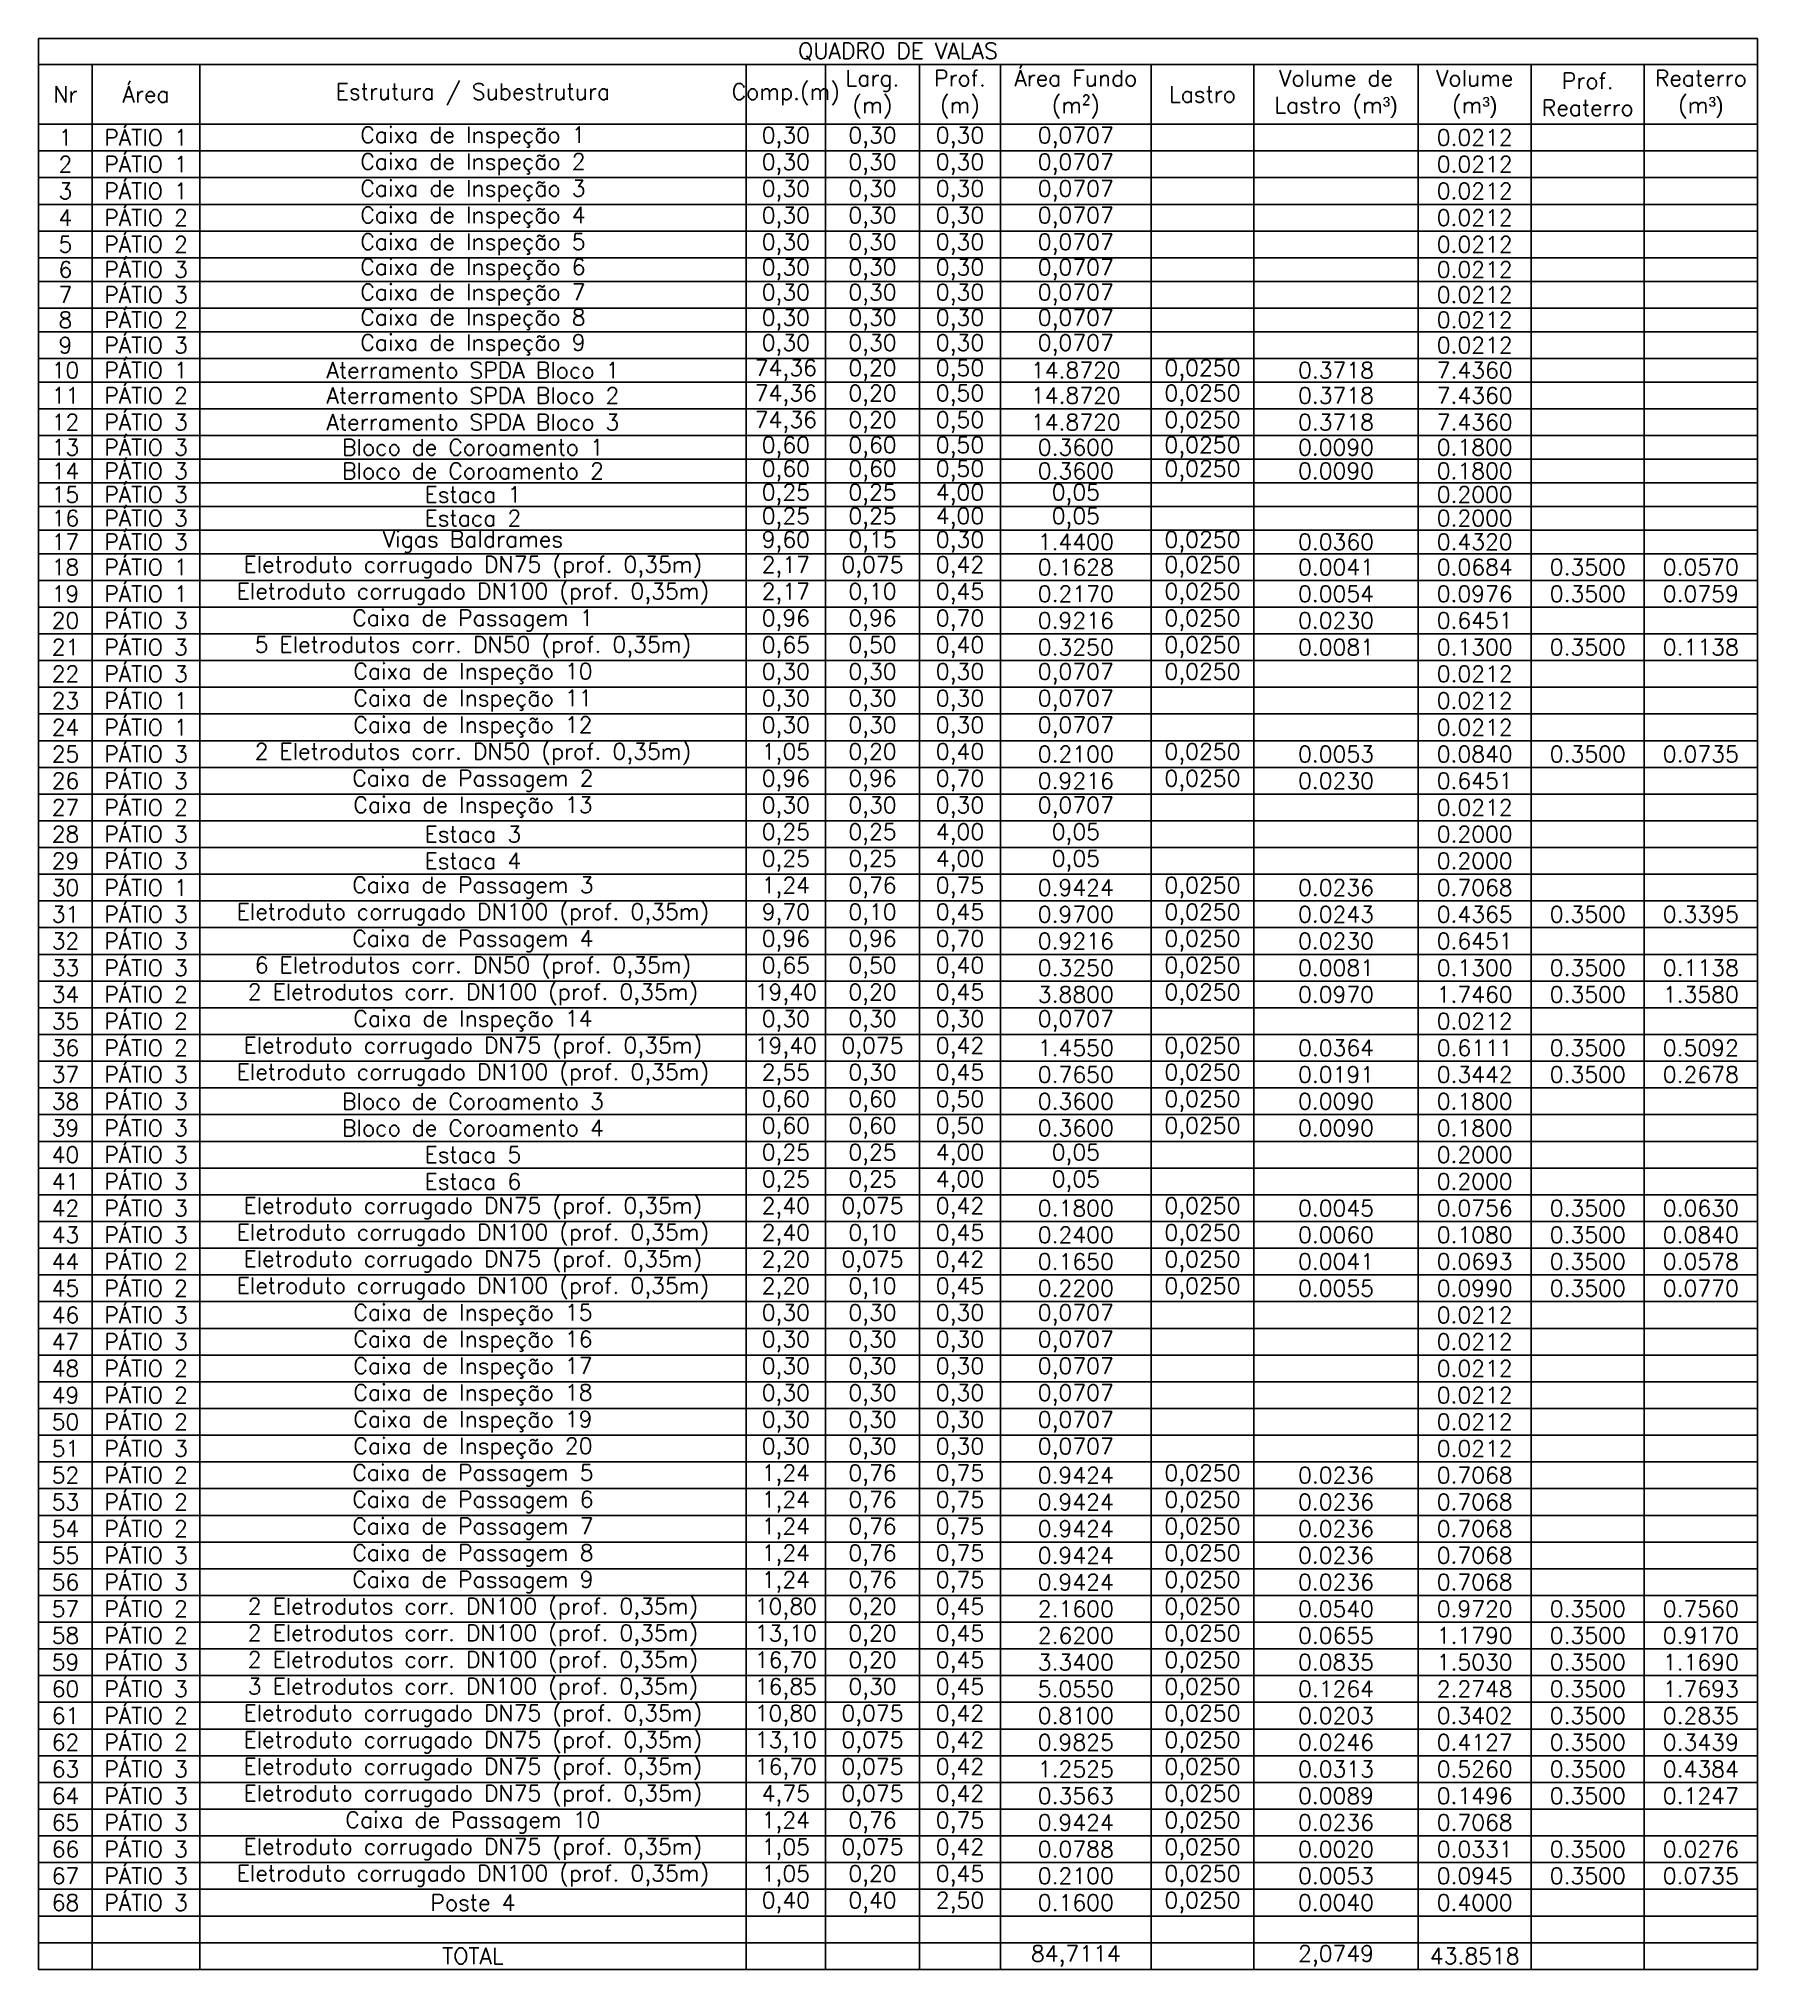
# Model space of a CAD drawing. Extents: x 0 to 11638, y -6007 to 0.
# Drawn here: x 10352.76 to 10384.75, y -5660 to -5624.06 of the extents above; entities that cross this region are included whole.
import ezdxf

# ---------------------------------------------------------------- set-up
doc = ezdxf.new("R2010")
doc.units = 0
doc.layers.get('0').update_dxf_attribs({"linetype": 'CONTINUOUS'})
doc.styles.add('ROMANS', font='romans.shx', dxfattribs={"height": 0.3})

# ---------------------------------------------------------------- blocks, each defined once
blk = doc.blocks.new('*T889')
at = {"color": 0, "linetype": 'ByBlock', "lineweight": -2, "transparency": 16777216}
for p, q in [((0, 0), (31.99, 0)), ((0, 0), (0, -35.935)), ((31.99, 0), (31.99, -35.935)), ((0, -0.48), (31.99, -0.48)), ((1, -0.48), (1, -35.935)), ((3, -0.48), (3, -35.935)), ((13.168, -0.48), (13.168, -35.935)), ((14.647, -0.48), (14.647, -35.935)), ((16.394, -0.48), (16.394, -35.935)), ((17.904, -0.48), (17.904, -35.935)), ((20.707, -0.48), (20.707, -35.935)), ((22.618, -0.48), (22.618, -35.935)), ((25.677, -0.48), (25.677, -35.935)), ((27.781, -0.48), (27.781, -35.935)), ((29.885, -0.48), (29.885, -35.935)), ((0, -1.592), (31.99, -1.592)), ((0, -2.089), (31.99, -2.089)), ((0, -2.586), (31.99, -2.586)), ((0, -3.084), (31.99, -3.084)), ((0, -3.581), (31.99, -3.581)), ((0, -4.078), (31.99, -4.078)), ((0, -4.518), (31.99, -4.518)), ((0, -5.015), (31.99, -5.015)), ((0, -5.455), (31.99, -5.455)), ((0, -5.952), (31.99, -5.952)), ((0, -6.392), (31.99, -6.392)), ((0, -6.889), (31.99, -6.889)), ((0, -7.386), (31.99, -7.386)), ((0, -7.826), (31.99, -7.826)), ((0, -8.266), (31.99, -8.266)), ((0, -8.706), (31.99, -8.706)), ((0, -9.146), (31.99, -9.146)), ((0, -9.586), (31.99, -9.586)), ((0, -10.084), (31.99, -10.084)), ((0, -10.581), (31.99, -10.581)), ((0, -11.078), (31.99, -11.078)), ((0, -11.575), (31.99, -11.575)), ((0, -12.072), (31.99, -12.072)), ((0, -12.569), (31.99, -12.569)), ((0, -13.066), (31.99, -13.066)), ((0, -13.564), (31.99, -13.564)), ((0, -14.061), (31.99, -14.061)), ((0, -14.558), (31.99, -14.558)), ((0, -15.055), (31.99, -15.055)), ((0, -15.552), (31.99, -15.552)), ((0, -16.049), (31.99, -16.049)), ((0, -16.546), (31.99, -16.546)), ((0, -17.044), (31.99, -17.044)), ((0, -17.541), (31.99, -17.541)), ((0, -18.038), (31.99, -18.038)), ((0, -18.535), (31.99, -18.535)), ((0, -19.032), (31.99, -19.032)), ((0, -19.529), (31.99, -19.529)), ((0, -20.026), (31.99, -20.026)), ((0, -20.524), (31.99, -20.524)), ((0, -21.021), (31.99, -21.021)), ((0, -21.518), (31.99, -21.518)), ((0, -22.015), (31.99, -22.015)), ((0, -22.512), (31.99, -22.512)), ((0, -23.009), (31.99, -23.009)), ((0, -23.506), (31.99, -23.506)), ((0, -24.004), (31.99, -24.004)), ((0, -24.501), (31.99, -24.501)), ((0, -24.998), (31.99, -24.998)), ((0, -25.495), (31.99, -25.495)), ((0, -25.992), (31.99, -25.992)), ((0, -26.489), (31.99, -26.489)), ((0, -26.986), (31.99, -26.986)), ((0, -27.484), (31.99, -27.484)), ((0, -27.981), (31.99, -27.981)), ((0, -28.478), (31.99, -28.478)), ((0, -28.975), (31.99, -28.975)), ((0, -29.472), (31.99, -29.472)), ((0, -29.969), (31.99, -29.969)), ((0, -30.466), (31.99, -30.466)), ((0, -30.964), (31.99, -30.964)), ((0, -31.461), (31.99, -31.461)), ((0, -31.958), (31.99, -31.958)), ((0, -32.455), (31.99, -32.455)), ((0, -32.952), (31.99, -32.952)), ((0, -33.449), (31.99, -33.449)), ((0, -33.946), (31.99, -33.946)), ((0, -34.444), (31.99, -34.444)), ((0, -34.941), (31.99, -34.941)), ((0, -35.438), (31.99, -35.438)), ((0, -35.935), (31.99, -35.935))]:
    blk.add_line(p, q, dxfattribs=at)
at = {"color": 0, "lineweight": -2, "transparency": 16777216, "char_height": 0.3, "attachment_point": 5, "style": 'ROMANS'}
for s, insert, width in [('QUADRO DE VALAS', (15.995, -0.24), 31.90961), ('Larg. (m)', (15.52, -1.036), 1.66691), ('Prof. (m)', (17.149, -1.036), 1.43008), ('Área Fundo (m²)', (19.305, -1.036), 2.72275), ('Volume de Lastro (m{\\fArial|b0|i0|c0|p34;³)}', (24.148, -1.036), 2.97929), ('Volume (m{\\fArial|b0|i0|c0|p34;³)}', (26.729, -1.036), 2.02415), ('Prof. Reaterro', (28.833, -1.036), 2.02415), ('Reaterro (m{\\fArial|b0|i0|c0|p34;³)}', (30.938, -1.036), 2.02415), ('Nr', (0.5, -1.036), 0.92), ('Área', (2, -1.036), 1.92), ('Estrutura / Subestrutura', (8.084, -1.036), 10.08832), ('Comp.(m)', (13.908, -1.036), 1.3987), ('Lastro', (21.662, -1.036), 1.83111), ('1', (0.5, -1.841), 0.94), ('PÁTIO 1', (2, -1.841), 1.94), ('Caixa de Inspeção 1', (8.084, -1.841), 10.10832), ('0,30', (13.908, -1.841), 1.4187), ('0,30', (15.52, -1.841), 1.68691), ('0,30', (17.149, -1.841), 1.45008), ('0,0707', (19.305, -1.841), 2.74275), ('0.0212', (26.729, -1.841), 2.04415), ('PÁTIO 1', (2, -2.338), 1.94), ('Caixa de Inspeção 2', (8.084, -2.338), 10.10832), ('0,30', (13.908, -2.338), 1.4187), ('0,30', (15.52, -2.338), 1.68691), ('0,30', (17.149, -2.338), 1.45008), ('0,0707', (19.305, -2.338), 2.74275), ('2', (0.5, -2.338), 0.94), ('0.0212', (26.729, -2.338), 2.04415), ('3', (0.5, -2.835), 0.94), ('PÁTIO 1', (2, -2.835), 1.94), ('Caixa de Inspeção 3', (8.084, -2.835), 10.10832), ('0,30', (13.908, -2.835), 1.4187), ('0,30', (15.52, -2.835), 1.68691), ('0,30', (17.149, -2.835), 1.45008), ('0,0707', (19.305, -2.835), 2.74275), ('0.0212', (26.729, -2.835), 2.04415), ('4', (0.5, -3.332), 0.94), ('PÁTIO 2', (2, -3.332), 1.94), ('Caixa de Inspeção 4', (8.084, -3.332), 10.10832), ('0,30', (13.908, -3.332), 1.4187), ('0,30', (15.52, -3.332), 1.68691), ('0,30', (17.149, -3.332), 1.45008), ('0,0707', (19.305, -3.332), 2.74275), ('0.0212', (26.729, -3.332), 2.04415), ('PÁTIO 2', (2, -3.829), 1.94), ('5', (0.5, -3.829), 0.94), ('Caixa de Inspeção 5', (8.084, -3.829), 10.10832), ('0,30', (13.908, -3.829), 1.4187), ('0,30', (15.52, -3.829), 1.68691), ('0,30', (17.149, -3.829), 1.45008), ('0,0707', (19.305, -3.829), 2.74275), ('0.0212', (26.729, -3.829), 2.04415), ('6', (0.5, -4.298), 0.94), ('PÁTIO 3', (2, -4.298), 1.94), ('Caixa de Inspeção 6', (8.084, -4.298), 10.10832), ('0,30', (13.908, -4.298), 1.4187), ('0,30', (15.52, -4.298), 1.68691), ('0,30', (17.149, -4.298), 1.45008), ('0,0707', (19.305, -4.298), 2.74275), ('0.0212', (26.729, -4.298), 2.04415), ('7', (0.5, -4.766), 0.94), ('PÁTIO 3', (2, -4.766), 1.94), ('Caixa de Inspeção 7', (8.084, -4.766), 10.10832), ('0,30', (13.908, -4.766), 1.4187), ('0,30', (15.52, -4.766), 1.68691), ('0,30', (17.149, -4.766), 1.45008), ('0,0707', (19.305, -4.766), 2.74275), ('0.0212', (26.729, -4.766), 2.04415), ('PÁTIO 2', (2, -5.235), 1.94), ('Caixa de Inspeção 8', (8.084, -5.235), 10.10832), ('8', (0.5, -5.235), 0.94), ('0,30', (13.908, -5.235), 1.4187), ('0,30', (15.52, -5.235), 1.68691), ('0,30', (17.149, -5.235), 1.45008), ('0,0707', (19.305, -5.235), 2.74275), ('0.0212', (26.729, -5.235), 2.04415), ('9', (0.5, -5.704), 0.94), ('PÁTIO 3', (2, -5.704), 1.94), ('Caixa de Inspeção 9', (8.084, -5.704), 10.10832), ('0,30', (13.908, -5.704), 1.4187), ('0,30', (15.52, -5.704), 1.68691), ('0,30', (17.149, -5.704), 1.45008), ('0,0707', (19.305, -5.704), 2.74275), ('0.0212', (26.729, -5.704), 2.04415), ('10', (0.5, -6.172), 0.94), ('PÁTIO 1', (2, -6.172), 1.94), ('{\\C256;Aterramento SPDA Bloco 1}', (8.084, -6.172), 10.10832), ('74,36', (13.908, -6.172), 1.4187), ('0,20', (15.52, -6.172), 1.68691), ('0,50', (17.149, -6.172), 1.45008), ('14.8720', (19.305, -6.172), 2.74275), ('0,0250', (21.662, -6.172), 1.85111), ('0.3718', (24.148, -6.172), 2.99929), ('7.4360', (26.729, -6.172), 2.04415), ('PÁTIO 2', (2, -6.641), 1.94), ('74,36', (13.908, -6.641), 1.4187), ('0,20', (15.52, -6.641), 1.68691), ('0,50', (17.149, -6.641), 1.45008), ('0,0250', (21.662, -6.641), 1.85111), ('11', (0.5, -6.641), 0.94), ('{\\C256;Aterramento SPDA Bloco 2}', (8.084, -6.641), 10.10832), ('14.8720', (19.305, -6.641), 2.74275), ('0.3718', (24.148, -6.641), 2.99929), ('7.4360', (26.729, -6.641), 2.04415), ('12', (0.5, -7.138), 0.94), ('PÁTIO 3', (2, -7.138), 1.94), ('{\\C256;Aterramento SPDA Bloco 3}', (8.084, -7.138), 10.10832), ('74,36', (13.908, -7.138), 1.4187), ('0,20', (15.52, -7.138), 1.68691), ('0,50', (17.149, -7.138), 1.45008), ('14.8720', (19.305, -7.138), 2.74275), ('0,0250', (21.662, -7.138), 1.85111), ('0.3718', (24.148, -7.138), 2.99929), ('7.4360', (26.729, -7.138), 2.04415), ('13', (0.5, -7.606), 0.94), ('PÁTIO 3', (2, -7.606), 1.94), ('Bloco de Coroamento 1', (8.084, -7.606), 10.10832), ('0,60', (13.908, -7.606), 1.4187), ('0,60', (15.52, -7.606), 1.68691), ('0,50', (17.149, -7.606), 1.45008), ('0.3600', (19.305, -7.606), 2.74275), ('0,0250', (21.662, -7.606), 1.85111), ('0.0090', (24.148, -7.606), 2.99929), ('0.1800', (26.729, -7.606), 2.04415), ('14', (0.5, -8.046), 0.94), ('PÁTIO 3', (2, -8.046), 1.94), ('Bloco de Coroamento 2', (8.084, -8.046), 10.10832), ('0,60', (13.908, -8.046), 1.4187), ('0,60', (15.52, -8.046), 1.68691), ('0,50', (17.149, -8.046), 1.45008), ('0.3600', (19.305, -8.046), 2.74275), ('0,0250', (21.662, -8.046), 1.85111), ('0.0090', (24.148, -8.046), 2.99929), ('0.1800', (26.729, -8.046), 2.04415), ('PÁTIO 3', (2, -8.486), 1.94), ('15', (0.5, -8.486), 0.94), ('Estaca 1', (8.084, -8.486), 10.10832), ('0,25', (13.908, -8.486), 1.4187), ('0,25', (15.52, -8.486), 1.68691), ('4,00', (17.149, -8.486), 1.45008), ('0,05', (19.305, -8.486), 2.74275), ('0.2000', (26.729, -8.486), 2.04415), ('16', (0.5, -8.926), 0.94), ('PÁTIO 3', (2, -8.926), 1.94), ('Estaca 2', (8.084, -8.926), 10.10832), ('0,25', (13.908, -8.926), 1.4187), ('0,25', (15.52, -8.926), 1.68691), ('4,00', (17.149, -8.926), 1.45008), ('0,05', (19.305, -8.926), 2.74275), ('0.2000', (26.729, -8.926), 2.04415), ('17', (0.5, -9.366), 0.94), ('PÁTIO 3', (2, -9.366), 1.94), ('Vigas Baldrames', (8.084, -9.366), 10.10832), ('9,60', (13.908, -9.366), 1.4187), ('0,15', (15.52, -9.366), 1.68691), ('0,30', (17.149, -9.366), 1.45008), ('1.4400', (19.305, -9.366), 2.74275), ('0,0250', (21.662, -9.366), 1.85111), ('0.0360', (24.148, -9.366), 2.99929), ('0.4320', (26.729, -9.366), 2.04415), ('18', (0.5, -9.835), 0.94), ('PÁTIO 1', (2, -9.835), 1.94), ('Eletroduto corrugado DN75 (prof. 0,35m)', (8.084, -9.835), 10.10832), ('2,17', (13.908, -9.835), 1.4187), ('0,075', (15.52, -9.835), 1.68691), ('0,42', (17.149, -9.835), 1.45008), ('0.1628', (19.305, -9.835), 2.74275), ('0,0250', (21.662, -9.835), 1.85111), ('0.0041', (24.148, -9.835), 2.99929), ('0.0684', (26.729, -9.835), 2.04415), ('0.3500', (28.833, -9.835), 2.04415), ('0.0570', (30.938, -9.835), 2.04415), ('19', (0.5, -10.332), 0.94), ('PÁTIO 1', (2, -10.332), 1.94), ('Eletroduto corrugado DN100 (prof. 0,35m)', (8.084, -10.332), 10.10832), ('2,17', (13.908, -10.332), 1.4187), ('0,10', (15.52, -10.332), 1.68691), ('0,45', (17.149, -10.332), 1.45008), ('0.2170', (19.305, -10.332), 2.74275), ('0,0250', (21.662, -10.332), 1.85111), ('0.0054', (24.148, -10.332), 2.99929), ('0.0976', (26.729, -10.332), 2.04415), ('0.3500', (28.833, -10.332), 2.04415), ('0.0759', (30.938, -10.332), 2.04415), ('20', (0.5, -10.829), 0.94), ('PÁTIO 3', (2, -10.829), 1.94), ('Caixa de Passagem 1', (8.084, -10.829), 10.10832), ('0,96', (13.908, -10.829), 1.4187), ('0,96', (15.52, -10.829), 1.68691), ('0,70', (17.149, -10.829), 1.45008), ('0.9216', (19.305, -10.829), 2.74275), ('0,0250', (21.662, -10.829), 1.85111), ('0.0230', (24.148, -10.829), 2.99929), ('0.6451', (26.729, -10.829), 2.04415), ('PÁTIO 3', (2, -11.326), 1.94), ('5 Eletrodutos corr. DN50 (prof. 0,35m)', (8.084, -11.326), 10.10832), ('0,65', (13.908, -11.326), 1.4187), ('0,50', (15.52, -11.326), 1.68691), ('0,40', (17.149, -11.326), 1.45008), ('0,0250', (21.662, -11.326), 1.85111), ('21', (0.5, -11.326), 0.94), ('0.3250', (19.305, -11.326), 2.74275), ('0.0081', (24.148, -11.326), 2.99929), ('0.1300', (26.729, -11.326), 2.04415), ('0.3500', (28.833, -11.326), 2.04415), ('0.1138', (30.938, -11.326), 2.04415), ('22', (0.5, -11.824), 0.94), ('PÁTIO 3', (2, -11.824), 1.94), ('Caixa de Inspeção 10', (8.084, -11.824), 10.10832), ('0,30', (13.908, -11.824), 1.4187), ('0,30', (15.52, -11.824), 1.68691), ('0,30', (17.149, -11.824), 1.45008), ('0,0707', (19.305, -11.824), 2.74275), ('0,0250', (21.662, -11.824), 1.85111), ('0.0212', (26.729, -11.824), 2.04415), ('23', (0.5, -12.321), 0.94), ('PÁTIO 1', (2, -12.321), 1.94), ('Caixa de Inspeção 11', (8.084, -12.321), 10.10832), ('0,30', (13.908, -12.321), 1.4187), ('0,30', (15.52, -12.321), 1.68691), ('0,30', (17.149, -12.321), 1.45008), ('0,0707', (19.305, -12.321), 2.74275), ('0.0212', (26.729, -12.321), 2.04415), ('PÁTIO 1', (2, -12.818), 1.94), ('24', (0.5, -12.818), 0.94), ('Caixa de Inspeção 12', (8.084, -12.818), 10.10832), ('0,30', (13.908, -12.818), 1.4187), ('0,30', (15.52, -12.818), 1.68691), ('0,30', (17.149, -12.818), 1.45008), ('0,0707', (19.305, -12.818), 2.74275), ('0.0212', (26.729, -12.818), 2.04415), ('25', (0.5, -13.315), 0.94), ('PÁTIO 3', (2, -13.315), 1.94), ('2 Eletrodutos corr. DN50 (prof. 0,35m)', (8.084, -13.315), 10.10832), ('1,05', (13.908, -13.315), 1.4187), ('0,20', (15.52, -13.315), 1.68691), ('0,40', (17.149, -13.315), 1.45008), ('0.2100', (19.305, -13.315), 2.74275), ('0,0250', (21.662, -13.315), 1.85111), ('0.0053', (24.148, -13.315), 2.99929), ('0.0840', (26.729, -13.315), 2.04415), ('0.3500', (28.833, -13.315), 2.04415), ('0.0735', (30.938, -13.315), 2.04415), ('PÁTIO 3', (2, -13.812), 1.94), ('Caixa de Passagem 2', (8.084, -13.812), 10.10832), ('0,96', (13.908, -13.812), 1.4187), ('0,96', (15.52, -13.812), 1.68691), ('0,70', (17.149, -13.812), 1.45008), ('0,0250', (21.662, -13.812), 1.85111), ('26', (0.5, -13.812), 0.94), ('0.9216', (19.305, -13.812), 2.74275), ('0.0230', (24.148, -13.812), 2.99929), ('0.6451', (26.729, -13.812), 2.04415), ('27', (0.5, -14.309), 0.94), ('PÁTIO 2', (2, -14.309), 1.94), ('Caixa de Inspeção 13', (8.084, -14.309), 10.10832), ('0,30', (13.908, -14.309), 1.4187), ('0,30', (15.52, -14.309), 1.68691), ('0,30', (17.149, -14.309), 1.45008), ('0,0707', (19.305, -14.309), 2.74275), ('0.0212', (26.729, -14.309), 2.04415), ('28', (0.5, -14.806), 0.94), ('PÁTIO 3', (2, -14.806), 1.94), ('Estaca 3', (8.084, -14.806), 10.10832), ('0,25', (13.908, -14.806), 1.4187), ('0,25', (15.52, -14.806), 1.68691), ('4,00', (17.149, -14.806), 1.45008), ('0,05', (19.305, -14.806), 2.74275), ('0.2000', (26.729, -14.806), 2.04415), ('PÁTIO 3', (2, -15.304), 1.94), ('29', (0.5, -15.304), 0.94), ('Estaca 4', (8.084, -15.304), 10.10832), ('0,25', (13.908, -15.304), 1.4187), ('0,25', (15.52, -15.304), 1.68691), ('4,00', (17.149, -15.304), 1.45008), ('0,05', (19.305, -15.304), 2.74275), ('0.2000', (26.729, -15.304), 2.04415), ('30', (0.5, -15.801), 0.94), ('PÁTIO 1', (2, -15.801), 1.94), ('Caixa de Passagem 3', (8.084, -15.801), 10.10832), ('1,24', (13.908, -15.801), 1.4187), ('0,76', (15.52, -15.801), 1.68691), ('0,75', (17.149, -15.801), 1.45008), ('0.9424', (19.305, -15.801), 2.74275), ('0,0250', (21.662, -15.801), 1.85111), ('0.0236', (24.148, -15.801), 2.99929), ('0.7068', (26.729, -15.801), 2.04415), ('31', (0.5, -16.298), 0.94), ('PÁTIO 3', (2, -16.298), 1.94), ('Eletroduto corrugado DN100 (prof. 0,35m)', (8.084, -16.298), 10.10832), ('9,70', (13.908, -16.298), 1.4187), ('0,10', (15.52, -16.298), 1.68691), ('0,45', (17.149, -16.298), 1.45008), ('0.9700', (19.305, -16.298), 2.74275), ('0,0250', (21.662, -16.298), 1.85111), ('0.0243', (24.148, -16.298), 2.99929), ('0.4365', (26.729, -16.298), 2.04415), ('0.3500', (28.833, -16.298), 2.04415), ('0.3395', (30.938, -16.298), 2.04415), ('32', (0.5, -16.795), 0.94), ('PÁTIO 3', (2, -16.795), 1.94), ('Caixa de Passagem 4', (8.084, -16.795), 10.10832), ('0,96', (13.908, -16.795), 1.4187), ('0,96', (15.52, -16.795), 1.68691), ('0,70', (17.149, -16.795), 1.45008), ('0.9216', (19.305, -16.795), 2.74275), ('0,0250', (21.662, -16.795), 1.85111), ('0.0230', (24.148, -16.795), 2.99929), ('0.6451', (26.729, -16.795), 2.04415), ('33', (0.5, -17.292), 0.94), ('PÁTIO 3', (2, -17.292), 1.94), ('6 Eletrodutos corr. DN50 (prof. 0,35m)', (8.084, -17.292), 10.10832), ('0,65', (13.908, -17.292), 1.4187), ('0,50', (15.52, -17.292), 1.68691), ('0,40', (17.149, -17.292), 1.45008), ('0.3250', (19.305, -17.292), 2.74275), ('0,0250', (21.662, -17.292), 1.85111), ('0.0081', (24.148, -17.292), 2.99929), ('0.1300', (26.729, -17.292), 2.04415), ('0.3500', (28.833, -17.292), 2.04415), ('0.1138', (30.938, -17.292), 2.04415), ('PÁTIO 2', (2, -17.789), 1.94), ('2 Eletrodutos corr. DN100 (prof. 0,35m)', (8.084, -17.789), 10.10832), ('19,40', (13.908, -17.789), 1.4187), ('0,20', (15.52, -17.789), 1.68691), ('0,45', (17.149, -17.789), 1.45008), ('0,0250', (21.662, -17.789), 1.85111), ('34', (0.5, -17.789), 0.94), ('3.8800', (19.305, -17.789), 2.74275), ('0.0970', (24.148, -17.789), 2.99929), ('1.7460', (26.729, -17.789), 2.04415), ('0.3500', (28.833, -17.789), 2.04415), ('1.3580', (30.938, -17.789), 2.04415), ('35', (0.5, -18.286), 0.94), ('PÁTIO 2', (2, -18.286), 1.94), ('Caixa de Inspeção 14', (8.084, -18.286), 10.10832), ('0,30', (13.908, -18.286), 1.4187), ('0,30', (15.52, -18.286), 1.68691), ('0,30', (17.149, -18.286), 1.45008), ('0,0707', (19.305, -18.286), 2.74275), ('0.0212', (26.729, -18.286), 2.04415), ('36', (0.5, -18.784), 0.94), ('PÁTIO 2', (2, -18.784), 1.94), ('Eletroduto corrugado DN75 (prof. 0,35m)', (8.084, -18.784), 10.10832), ('19,40', (13.908, -18.784), 1.4187), ('0,075', (15.52, -18.784), 1.68691), ('0,42', (17.149, -18.784), 1.45008), ('1.4550', (19.305, -18.784), 2.74275), ('0,0250', (21.662, -18.784), 1.85111), ('0.0364', (24.148, -18.784), 2.99929), ('0.6111', (26.729, -18.784), 2.04415), ('0.3500', (28.833, -18.784), 2.04415), ('0.5092', (30.938, -18.784), 2.04415), ('PÁTIO 3', (2, -19.281), 1.94), ('Eletroduto corrugado DN100 (prof. 0,35m)', (8.084, -19.281), 10.10832), ('37', (0.5, -19.281), 0.94), ('2,55', (13.908, -19.281), 1.4187), ('0,30', (15.52, -19.281), 1.68691), ('0,45', (17.149, -19.281), 1.45008), ('0.7650', (19.305, -19.281), 2.74275), ('0,0250', (21.662, -19.281), 1.85111), ('0.0191', (24.148, -19.281), 2.99929), ('0.3442', (26.729, -19.281), 2.04415), ('0.3500', (28.833, -19.281), 2.04415), ('0.2678', (30.938, -19.281), 2.04415), ('38', (0.5, -19.778), 0.94), ('PÁTIO 3', (2, -19.778), 1.94), ('Bloco de Coroamento 3', (8.084, -19.778), 10.10832), ('0,60', (13.908, -19.778), 1.4187), ('0,60', (15.52, -19.778), 1.68691), ('0,50', (17.149, -19.778), 1.45008), ('0.3600', (19.305, -19.778), 2.74275), ('0,0250', (21.662, -19.778), 1.85111), ('0.0090', (24.148, -19.778), 2.99929), ('0.1800', (26.729, -19.778), 2.04415), ('PÁTIO 3', (2, -20.275), 1.94), ('0,60', (13.908, -20.275), 1.4187), ('0,60', (15.52, -20.275), 1.68691), ('0,50', (17.149, -20.275), 1.45008), ('0,0250', (21.662, -20.275), 1.85111), ('39', (0.5, -20.275), 0.94), ('Bloco de Coroamento 4', (8.084, -20.275), 10.10832), ('0.3600', (19.305, -20.275), 2.74275), ('0.0090', (24.148, -20.275), 2.99929), ('0.1800', (26.729, -20.275), 2.04415), ('40', (0.5, -20.772), 0.94), ('PÁTIO 3', (2, -20.772), 1.94), ('Estaca 5', (8.084, -20.772), 10.10832), ('0,25', (13.908, -20.772), 1.4187), ('0,25', (15.52, -20.772), 1.68691), ('4,00', (17.149, -20.772), 1.45008), ('0,05', (19.305, -20.772), 2.74275), ('0.2000', (26.729, -20.772), 2.04415), ('41', (0.5, -21.269), 0.94), ('PÁTIO 3', (2, -21.269), 1.94), ('Estaca 6', (8.084, -21.269), 10.10832), ('0,25', (13.908, -21.269), 1.4187), ('0,25', (15.52, -21.269), 1.68691), ('4,00', (17.149, -21.269), 1.45008), ('0,05', (19.305, -21.269), 2.74275), ('0.2000', (26.729, -21.269), 2.04415), ('PÁTIO 3', (2, -21.766), 1.94), ('Eletroduto corrugado DN75 (prof. 0,35m)', (8.084, -21.766), 10.10832), ('42', (0.5, -21.766), 0.94), ('2,40', (13.908, -21.766), 1.4187), ('0,075', (15.52, -21.766), 1.68691), ('0,42', (17.149, -21.766), 1.45008), ('0.1800', (19.305, -21.766), 2.74275), ('0,0250', (21.662, -21.766), 1.85111), ('0.0045', (24.148, -21.766), 2.99929), ('0.0756', (26.729, -21.766), 2.04415), ('0.3500', (28.833, -21.766), 2.04415), ('0.0630', (30.938, -21.766), 2.04415), ('43', (0.5, -22.264), 0.94), ('PÁTIO 3', (2, -22.264), 1.94), ('Eletroduto corrugado DN100 (prof. 0,35m)', (8.084, -22.264), 10.10832), ('2,40', (13.908, -22.264), 1.4187), ('0,10', (15.52, -22.264), 1.68691), ('0,45', (17.149, -22.264), 1.45008), ('0.2400', (19.305, -22.264), 2.74275), ('0,0250', (21.662, -22.264), 1.85111), ('0.0060', (24.148, -22.264), 2.99929), ('0.1080', (26.729, -22.264), 2.04415), ('0.3500', (28.833, -22.264), 2.04415), ('0.0840', (30.938, -22.264), 2.04415), ('44', (0.5, -22.761), 0.94), ('PÁTIO 2', (2, -22.761), 1.94), ('Eletroduto corrugado DN75 (prof. 0,35m)', (8.084, -22.761), 10.10832), ('2,20', (13.908, -22.761), 1.4187), ('0,075', (15.52, -22.761), 1.68691), ('0,42', (17.149, -22.761), 1.45008), ('0.1650', (19.305, -22.761), 2.74275), ('0,0250', (21.662, -22.761), 1.85111), ('0.0041', (24.148, -22.761), 2.99929), ('0.0693', (26.729, -22.761), 2.04415), ('0.3500', (28.833, -22.761), 2.04415), ('0.0578', (30.938, -22.761), 2.04415), ('45', (0.5, -23.258), 0.94), ('PÁTIO 2', (2, -23.258), 1.94), ('Eletroduto corrugado DN100 (prof. 0,35m)', (8.084, -23.258), 10.10832), ('2,20', (13.908, -23.258), 1.4187), ('0,10', (15.52, -23.258), 1.68691), ('0,45', (17.149, -23.258), 1.45008), ('0.2200', (19.305, -23.258), 2.74275), ('0,0250', (21.662, -23.258), 1.85111), ('0.0055', (24.148, -23.258), 2.99929), ('0.0990', (26.729, -23.258), 2.04415), ('0.3500', (28.833, -23.258), 2.04415), ('0.0770', (30.938, -23.258), 2.04415), ('46', (0.5, -23.755), 0.94), ('PÁTIO 3', (2, -23.755), 1.94), ('Caixa de Inspeção 15', (8.084, -23.755), 10.10832), ('0,30', (13.908, -23.755), 1.4187), ('0,30', (15.52, -23.755), 1.68691), ('0,30', (17.149, -23.755), 1.45008), ('0,0707', (19.305, -23.755), 2.74275), ('0.0212', (26.729, -23.755), 2.04415), ('PÁTIO 3', (2, -24.252), 1.94), ('Caixa de Inspeção 16', (8.084, -24.252), 10.10832), ('0,30', (13.908, -24.252), 1.4187), ('0,30', (15.52, -24.252), 1.68691), ('0,30', (17.149, -24.252), 1.45008), ('0,0707', (19.305, -24.252), 2.74275), ('47', (0.5, -24.252), 0.94), ('0.0212', (26.729, -24.252), 2.04415), ('48', (0.5, -24.749), 0.94), ('PÁTIO 2', (2, -24.749), 1.94), ('Caixa de Inspeção 17', (8.084, -24.749), 10.10832), ('0,30', (13.908, -24.749), 1.4187), ('0,30', (15.52, -24.749), 1.68691), ('0,30', (17.149, -24.749), 1.45008), ('0,0707', (19.305, -24.749), 2.74275), ('0.0212', (26.729, -24.749), 2.04415), ('49', (0.5, -25.246), 0.94), ('PÁTIO 2', (2, -25.246), 1.94), ('Caixa de Inspeção 18', (8.084, -25.246), 10.10832), ('0,30', (13.908, -25.246), 1.4187), ('0,30', (15.52, -25.246), 1.68691), ('0,30', (17.149, -25.246), 1.45008), ('0,0707', (19.305, -25.246), 2.74275), ('0.0212', (26.729, -25.246), 2.04415), ('PÁTIO 2', (2, -25.744), 1.94), ('50', (0.5, -25.744), 0.94), ('Caixa de Inspeção 19', (8.084, -25.744), 10.10832), ('0,30', (13.908, -25.744), 1.4187), ('0,30', (15.52, -25.744), 1.68691), ('0,30', (17.149, -25.744), 1.45008), ('0,0707', (19.305, -25.744), 2.74275), ('0.0212', (26.729, -25.744), 2.04415), ('51', (0.5, -26.241), 0.94), ('PÁTIO 3', (2, -26.241), 1.94), ('Caixa de Inspeção 20', (8.084, -26.241), 10.10832), ('0,30', (13.908, -26.241), 1.4187), ('0,30', (15.52, -26.241), 1.68691), ('0,30', (17.149, -26.241), 1.45008), ('0,0707', (19.305, -26.241), 2.74275), ('0.0212', (26.729, -26.241), 2.04415), ('52', (0.5, -26.738), 0.94), ('PÁTIO 2', (2, -26.738), 1.94), ('Caixa de Passagem 5', (8.084, -26.738), 10.10832), ('1,24', (13.908, -26.738), 1.4187), ('0,76', (15.52, -26.738), 1.68691), ('0,75', (17.149, -26.738), 1.45008), ('0.9424', (19.305, -26.738), 2.74275), ('0,0250', (21.662, -26.738), 1.85111), ('0.0236', (24.148, -26.738), 2.99929), ('0.7068', (26.729, -26.738), 2.04415), ('53', (0.5, -27.235), 0.94), ('PÁTIO 2', (2, -27.235), 1.94), ('Caixa de Passagem 6', (8.084, -27.235), 10.10832), ('1,24', (13.908, -27.235), 1.4187), ('0,76', (15.52, -27.235), 1.68691), ('0,75', (17.149, -27.235), 1.45008), ('0.9424', (19.305, -27.235), 2.74275), ('0,0250', (21.662, -27.235), 1.85111), ('0.0236', (24.148, -27.235), 2.99929), ('0.7068', (26.729, -27.235), 2.04415), ('54', (0.5, -27.732), 0.94), ('PÁTIO 2', (2, -27.732), 1.94), ('Caixa de Passagem 7', (8.084, -27.732), 10.10832), ('1,24', (13.908, -27.732), 1.4187), ('0,76', (15.52, -27.732), 1.68691), ('0,75', (17.149, -27.732), 1.45008), ('0.9424', (19.305, -27.732), 2.74275), ('0,0250', (21.662, -27.732), 1.85111), ('0.0236', (24.148, -27.732), 2.99929), ('0.7068', (26.729, -27.732), 2.04415), ('PÁTIO 3', (2, -28.229), 1.94), ('Caixa de Passagem 8', (8.084, -28.229), 10.10832), ('55', (0.5, -28.229), 0.94), ('1,24', (13.908, -28.229), 1.4187), ('0,76', (15.52, -28.229), 1.68691), ('0,75', (17.149, -28.229), 1.45008), ('0.9424', (19.305, -28.229), 2.74275), ('0,0250', (21.662, -28.229), 1.85111), ('0.0236', (24.148, -28.229), 2.99929), ('0.7068', (26.729, -28.229), 2.04415), ('56', (0.5, -28.726), 0.94), ('PÁTIO 3', (2, -28.726), 1.94), ('Caixa de Passagem 9', (8.084, -28.726), 10.10832), ('1,24', (13.908, -28.726), 1.4187), ('0,76', (15.52, -28.726), 1.68691), ('0,75', (17.149, -28.726), 1.45008), ('0.9424', (19.305, -28.726), 2.74275), ('0,0250', (21.662, -28.726), 1.85111), ('0.0236', (24.148, -28.726), 2.99929), ('0.7068', (26.729, -28.726), 2.04415), ('57', (0.5, -29.224), 0.94), ('PÁTIO 2', (2, -29.224), 1.94), ('2 Eletrodutos corr. DN100 (prof. 0,35m)', (8.084, -29.224), 10.10832), ('10,80', (13.908, -29.224), 1.4187), ('0,20', (15.52, -29.224), 1.68691), ('0,45', (17.149, -29.224), 1.45008), ('2.1600', (19.305, -29.224), 2.74275), ('0,0250', (21.662, -29.224), 1.85111), ('0.0540', (24.148, -29.224), 2.99929), ('0.9720', (26.729, -29.224), 2.04415), ('0.3500', (28.833, -29.224), 2.04415), ('0.7560', (30.938, -29.224), 2.04415), ('2 Eletrodutos corr. DN100 (prof. 0,35m)', (8.084, -29.721), 10.10832), ('58', (0.5, -29.721), 0.94), ('PÁTIO 2', (2, -29.721), 1.94), ('13,10', (13.908, -29.721), 1.4187), ('0,20', (15.52, -29.721), 1.68691), ('0,45', (17.149, -29.721), 1.45008), ('2.6200', (19.305, -29.721), 2.74275), ('0,0250', (21.662, -29.721), 1.85111), ('0.0655', (24.148, -29.721), 2.99929), ('1.1790', (26.729, -29.721), 2.04415), ('0.3500', (28.833, -29.721), 2.04415), ('0.9170', (30.938, -29.721), 2.04415), ('59', (0.5, -30.218), 0.94), ('PÁTIO 3', (2, -30.218), 1.94), ('2 Eletrodutos corr. DN100 (prof. 0,35m)', (8.084, -30.218), 10.10832), ('16,70', (13.908, -30.218), 1.4187), ('0,20', (15.52, -30.218), 1.68691), ('0,45', (17.149, -30.218), 1.45008), ('3.3400', (19.305, -30.218), 2.74275), ('0,0250', (21.662, -30.218), 1.85111), ('0.0835', (24.148, -30.218), 2.99929), ('1.5030', (26.729, -30.218), 2.04415), ('0.3500', (28.833, -30.218), 2.04415), ('1.1690', (30.938, -30.218), 2.04415), ('PÁTIO 3', (2, -30.715), 1.94), ('3 Eletrodutos corr. DN100 (prof. 0,35m)', (8.084, -30.715), 10.10832), ('16,85', (13.908, -30.715), 1.4187), ('0,30', (15.52, -30.715), 1.68691), ('0,45', (17.149, -30.715), 1.45008), ('0,0250', (21.662, -30.715), 1.85111), ('60', (0.5, -30.715), 0.94), ('5.0550', (19.305, -30.715), 2.74275), ('0.1264', (24.148, -30.715), 2.99929), ('2.2748', (26.729, -30.715), 2.04415), ('0.3500', (28.833, -30.715), 2.04415), ('1.7693', (30.938, -30.715), 2.04415), ('61', (0.5, -31.212), 0.94), ('PÁTIO 2', (2, -31.212), 1.94), ('Eletroduto corrugado DN75 (prof. 0,35m)', (8.084, -31.212), 10.10832), ('10,80', (13.908, -31.212), 1.4187), ('0,075', (15.52, -31.212), 1.68691), ('0,42', (17.149, -31.212), 1.45008), ('0.8100', (19.305, -31.212), 2.74275), ('0,0250', (21.662, -31.212), 1.85111), ('0.0203', (24.148, -31.212), 2.99929), ('0.3402', (26.729, -31.212), 2.04415), ('0.3500', (28.833, -31.212), 2.04415), ('0.2835', (30.938, -31.212), 2.04415), ('62', (0.5, -31.709), 0.94), ('PÁTIO 2', (2, -31.709), 1.94), ('Eletroduto corrugado DN75 (prof. 0,35m)', (8.084, -31.709), 10.10832), ('13,10', (13.908, -31.709), 1.4187), ('0,075', (15.52, -31.709), 1.68691), ('0,42', (17.149, -31.709), 1.45008), ('0.9825', (19.305, -31.709), 2.74275), ('0,0250', (21.662, -31.709), 1.85111), ('0.0246', (24.148, -31.709), 2.99929), ('0.4127', (26.729, -31.709), 2.04415), ('0.3500', (28.833, -31.709), 2.04415), ('0.3439', (30.938, -31.709), 2.04415), ('PÁTIO 3', (2, -32.206), 1.94), ('Eletroduto corrugado DN75 (prof. 0,35m)', (8.084, -32.206), 10.10832), ('63', (0.5, -32.206), 0.94), ('16,70', (13.908, -32.206), 1.4187), ('0,075', (15.52, -32.206), 1.68691), ('0,42', (17.149, -32.206), 1.45008), ('1.2525', (19.305, -32.206), 2.74275), ('0,0250', (21.662, -32.206), 1.85111), ('0.0313', (24.148, -32.206), 2.99929), ('0.5260', (26.729, -32.206), 2.04415), ('0.3500', (28.833, -32.206), 2.04415), ('0.4384', (30.938, -32.206), 2.04415), ('64', (0.5, -32.704), 0.94), ('PÁTIO 3', (2, -32.704), 1.94), ('Eletroduto corrugado DN75 (prof. 0,35m)', (8.084, -32.704), 10.10832), ('4,75', (13.908, -32.704), 1.4187), ('0,075', (15.52, -32.704), 1.68691), ('0,42', (17.149, -32.704), 1.45008), ('0.3563', (19.305, -32.704), 2.74275), ('0,0250', (21.662, -32.704), 1.85111), ('0.0089', (24.148, -32.704), 2.99929), ('0.1496', (26.729, -32.704), 2.04415), ('0.3500', (28.833, -32.704), 2.04415), ('0.1247', (30.938, -32.704), 2.04415), ('65', (0.5, -33.201), 0.94), ('PÁTIO 3', (2, -33.201), 1.94), ('Caixa de Passagem 10', (8.084, -33.201), 10.10832), ('1,24', (13.908, -33.201), 1.4187), ('0,76', (15.52, -33.201), 1.68691), ('0,75', (17.149, -33.201), 1.45008), ('0.9424', (19.305, -33.201), 2.74275), ('0,0250', (21.662, -33.201), 1.85111), ('0.0236', (24.148, -33.201), 2.99929), ('0.7068', (26.729, -33.201), 2.04415), ('66', (0.5, -33.698), 0.94), ('PÁTIO 3', (2, -33.698), 1.94), ('Eletroduto corrugado DN75 (prof. 0,35m)', (8.084, -33.698), 10.10832), ('1,05', (13.908, -33.698), 1.4187), ('0,075', (15.52, -33.698), 1.68691), ('0,42', (17.149, -33.698), 1.45008), ('0.0788', (19.305, -33.698), 2.74275), ('0,0250', (21.662, -33.698), 1.85111), ('0.0020', (24.148, -33.698), 2.99929), ('0.0331', (26.729, -33.698), 2.04415), ('0.3500', (28.833, -33.698), 2.04415), ('0.0276', (30.938, -33.698), 2.04415), ('67', (0.5, -34.195), 0.94), ('PÁTIO 3', (2, -34.195), 1.94), ('Eletroduto corrugado DN100 (prof. 0,35m)', (8.084, -34.195), 10.10832), ('1,05', (13.908, -34.195), 1.4187), ('0,20', (15.52, -34.195), 1.68691), ('0,45', (17.149, -34.195), 1.45008), ('0.2100', (19.305, -34.195), 2.74275), ('0,0250', (21.662, -34.195), 1.85111), ('0.0053', (24.148, -34.195), 2.99929), ('0.0945', (26.729, -34.195), 2.04415), ('0.3500', (28.833, -34.195), 2.04415), ('0.0735', (30.938, -34.195), 2.04415), ('PÁTIO 3', (2, -34.692), 1.94), ('0,40', (13.908, -34.692), 1.4187), ('0,40', (15.52, -34.692), 1.68691), ('2,50', (17.149, -34.692), 1.45008), ('0,0250', (21.662, -34.692), 1.85111), ('68', (0.5, -34.692), 0.94), ('Poste 4', (8.084, -34.692), 10.10832), ('0.1600', (19.305, -34.692), 2.74275), ('0.0040', (24.148, -34.692), 2.99929), ('0.4000', (26.729, -34.692), 2.04415), ('TOTAL', (8.084, -35.686), 10.10832), ('84,7114', (19.305, -35.686), 2.74275), ('2,0749', (24.148, -35.686), 2.99929), ('43.8518', (26.729, -35.686), 2.04415)]:
    blk.add_mtext(s, dxfattribs=dict(at, insert=insert, width=width))

msp = doc.modelspace()

# ---------------------------------------------------------------- block references
msp.add_blockref('*T889', (10352.759, -5624.065))

doc.saveas('drawing.dxf')
